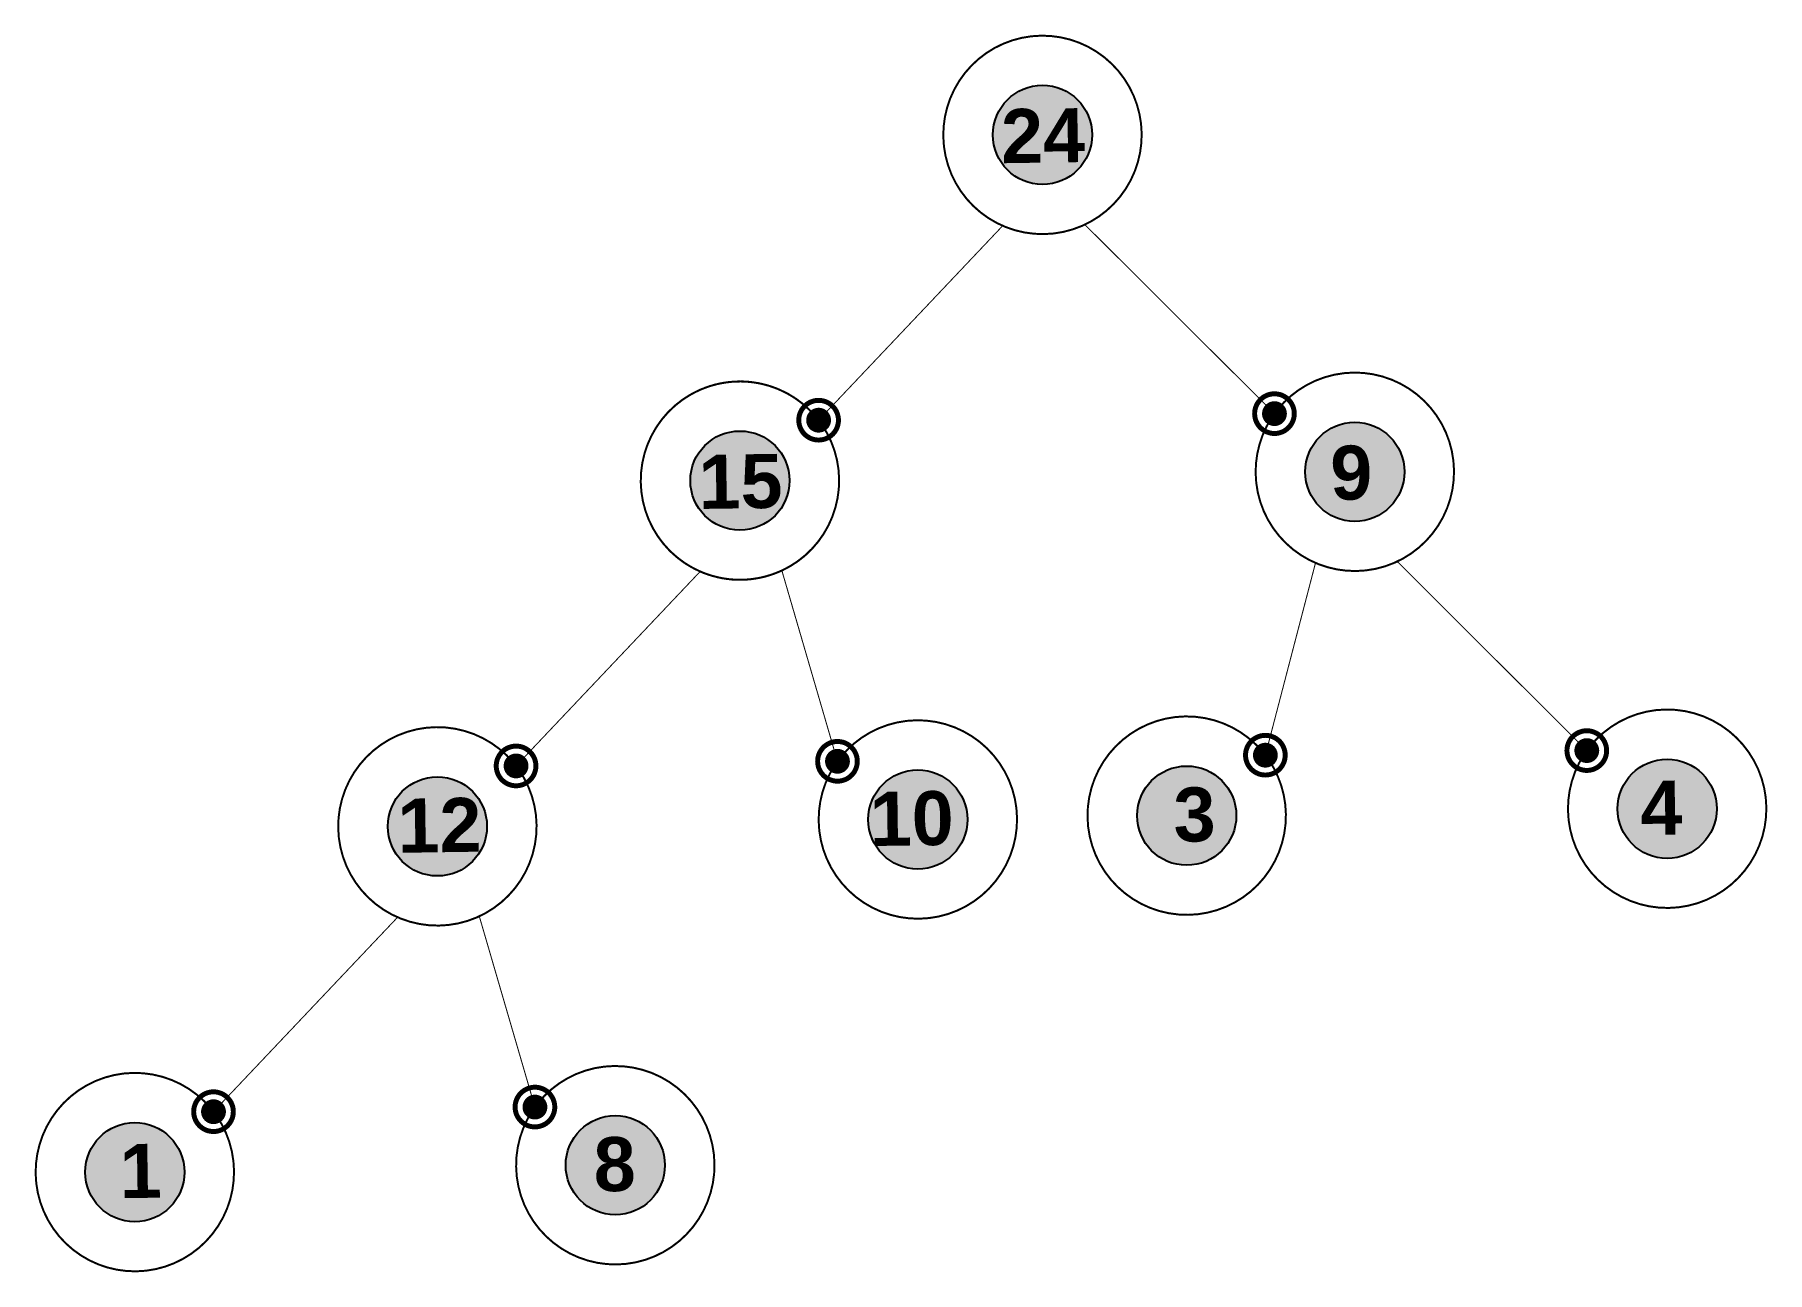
# Model space of a CAD drawing. Header units: millimetres. Extents: x -1100 to 21196, y 133430 to 144863.
# Drawn here: x 14897 to 15770, y 141871 to 142495 of the extents above; entities that cross this region are included whole.
import ezdxf

# ---------------------------------------------------------------- set-up
doc = ezdxf.new("R2010")
doc.units = ezdxf.units.MM
doc.styles.get("Standard").update_dxf_attribs({"font": 'arial.ttf'})

msp = doc.modelspace()

# ---------------------------------------------------------------- texts
at = {"color": 18, "true_color": 0x000000, "char_height": 27.2278, "width": 42.3379, "rotation": 0.82155}
for s, insert, attachment_point in [('{\\fArial|b1|i0|c0|p34;24}', (15383.6, 142457.22), 1), ('{\\fArial|b1|i0|c0|p34;9}', (15570.73, 142287.85), 3), ('{\\fArial|b1|i0|c0|p34;15}', (15231.08, 142282.98), 1), ('{\\fArial|b1|i0|c0|p34;4}', (15727.02, 142118.98), 3), ('{\\fArial|b1|i0|c0|p34;12}', (15079.32, 142109.69), 1), ('{\\fArial|b1|i0|c0|p34;10}', (15359.68, 142113.71), 3), ('{\\fArial|b1|i0|c0|p34;3}', (15470.53, 142115.3), 1), ('{\\fArial|b1|i0|c0|p34;1}', (14939.25, 141935.63), 1), ('{\\fArial|b1|i0|c0|p34;8}', (15199.35, 141939.36), 3)]:
    msp.add_mtext(s, dxfattribs=dict(at, insert=insert, attachment_point=attachment_point))

# ---------------------------------------------------------------- blocks, each defined once
blk = doc.blocks.new('tghfgh')
at = {"true_color": 0xf8991e}
h = blk.add_hatch(color=30, dxfattribs=at)
h.dxf.hatch_style = 1
h.paths.add_polyline_path([(-100, 0, 1), (100, 0, 1)])
at = {"color": 30, "true_color": 0xf8991e, "const_width": 50}
for points in [[(100, 0, 1), (-100, 0)], [(100, 0, -1), (-100, 0)]]:
    blk.add_lwpolyline(points, format="xyb", dxfattribs=at)
blk = doc.blocks.new('fgsdfg')
at = {"color": 152, "true_color": 0x2776bb, "const_width": 50}
for points in [[(200, 0, 1), (-200, 0)], [(200, 0, -1), (-200, 0)]]:
    blk.add_lwpolyline(points, format="xyb", dxfattribs=at)

# ---------------------------------------------------------------- hatches: boundary and pattern name
at = {"true_color": 0xddb3d4}
h = msp.add_hatch(color=254, dxfattribs=at)
h.dxf.hatch_style = 1
h.paths.add_polyline_path([(15379.66, 142444.29, 1), (15429.67, 142444.29, 1)])
h = msp.add_hatch(color=254, dxfattribs=at)
h.dxf.hatch_style = 1
h.paths.add_polyline_path([(15379.66, 142444.29, 1), (15429.67, 142444.29, 1)])
h = msp.add_hatch(color=254, dxfattribs=at)
h.dxf.hatch_style = 1
h.paths.add_polyline_path([(15227.14, 142270.05, 1), (15277.14, 142270.05, 1)])
h = msp.add_hatch(color=254, dxfattribs=at)
h.dxf.hatch_style = 1
h.paths.add_polyline_path([(15227.14, 142270.05, 1), (15277.14, 142270.05, 1)])
h = msp.add_hatch(color=254, dxfattribs=at)
h.dxf.hatch_style = 1
h.paths.add_polyline_path([(15537.12, 142274.49, 1), (15587.12, 142274.49, 1)])
h = msp.add_hatch(color=254, dxfattribs=at)
h.dxf.hatch_style = 1
h.paths.add_polyline_path([(15537.12, 142274.49, 1), (15587.12, 142274.49, 1)])
h = msp.add_hatch(color=254, dxfattribs=at)
h.dxf.hatch_style = 1
h.paths.add_polyline_path([(15694.58, 142104.69, 1), (15744.58, 142104.69, 1)])
h = msp.add_hatch(color=254, dxfattribs=at)
h.dxf.hatch_style = 1
h.paths.add_polyline_path([(15694.58, 142104.69, 1), (15744.58, 142104.69, 1)])
h = msp.add_hatch(color=254, dxfattribs=at)
h.dxf.hatch_style = 1
h.paths.add_polyline_path([(15074.61, 142095.8, 1), (15124.62, 142095.8, 1)])
h = msp.add_hatch(color=254, dxfattribs=at)
h.dxf.hatch_style = 1
h.paths.add_polyline_path([(15074.61, 142095.8, 1), (15124.62, 142095.8, 1)])
h = msp.add_hatch(color=254, dxfattribs=at)
h.dxf.hatch_style = 1
h.paths.add_polyline_path([(15316.83, 142099.28, 1), (15366.83, 142099.28, 1)])
h = msp.add_hatch(color=254, dxfattribs=at)
h.dxf.hatch_style = 1
h.paths.add_polyline_path([(15316.83, 142099.28, 1), (15366.83, 142099.28, 1)])
h = msp.add_hatch(color=254, dxfattribs=at)
h.dxf.hatch_style = 1
h.paths.add_polyline_path([(15452.36, 142101.22, 1), (15502.37, 142101.22, 1)])
h = msp.add_hatch(color=254, dxfattribs=at)
h.dxf.hatch_style = 1
h.paths.add_polyline_path([(15452.36, 142101.22, 1), (15502.37, 142101.22, 1)])
h = msp.add_hatch(color=254, dxfattribs=at)
h.dxf.hatch_style = 1
h.paths.add_polyline_path([(14922.09, 141921.56, 1), (14972.1, 141921.56, 1)])
h = msp.add_hatch(color=254, dxfattribs=at)
h.dxf.hatch_style = 1
h.paths.add_polyline_path([(14922.09, 141921.56, 1), (14972.1, 141921.56, 1)])
h = msp.add_hatch(color=254, dxfattribs=at)
h.dxf.hatch_style = 1
h.paths.add_polyline_path([(15164.3, 141925.04, 1), (15214.31, 141925.04, 1)])
h = msp.add_hatch(color=254, dxfattribs=at)
h.dxf.hatch_style = 1
h.paths.add_polyline_path([(15164.3, 141925.04, 1), (15214.31, 141925.04, 1)])

# ---------------------------------------------------------------- linework, layer by layer
for points in [[(15354.66, 142443.57, 1, 1, -1), (15454.66, 142445, 1, 1, 1)], [(15354.66, 142443.57, 1, 1, 1), (15454.66, 142445, 1, 1, -1)], [(15202.14, 142269.33, 1, 1, -1), (15302.14, 142270.76, 1, 1, 1)], [(15612.12, 142275.21, 1, 1, 1), (15512.12, 142273.77, 1, 1, -1)], [(15612.12, 142275.21, 1, 1, -1), (15512.12, 142273.77, 1, 1, 1)], [(15202.14, 142269.33, 1, 1, 1), (15302.14, 142270.76, 1, 1, -1)], [(15769.58, 142105.41, 1, 1, 1), (15669.58, 142103.98, 1, 1, -1)], [(15049.62, 142095.09, 1, 1, -1), (15149.62, 142096.52, 1, 1, 1)], [(15391.83, 142099.99, 1, 1, 1), (15291.83, 142098.56, 1, 1, -1)], [(15427.37, 142100.5, 1, 1, -1), (15527.37, 142101.94, 1, 1, 1)], [(15391.83, 142099.99, 1, 1, -1), (15291.83, 142098.56, 1, 1, 1)], [(15427.37, 142100.5, 1, 1, 1), (15527.37, 142101.94, 1, 1, -1)], [(15769.58, 142105.41, 1, 1, -1), (15669.58, 142103.98, 1, 1, 1)], [(15049.62, 142095.09, 1, 1, 1), (15149.62, 142096.52, 1, 1, -1)], [(14897.09, 141920.85, 1, 1, -1), (14997.09, 141922.28, 1, 1, 1)], [(15239.31, 141925.75, 1, 1, 1), (15139.31, 141924.32, 1, 1, -1)], [(15239.31, 141925.75, 1, 1, -1), (15139.31, 141924.32, 1, 1, 1)], [(14897.09, 141920.85, 1, 1, 1), (14997.09, 141922.28, 1, 1, -1)]]:
    msp.add_lwpolyline(points, format="xyseb", close=True)
at = {"color": 51, "true_color": 0xf7f281, "const_width": 0.5}
for points in [[(15384.97, 142398.87), (15291.8, 142300.5)], [(15425.65, 142399.45), (15521.61, 142303.8)], [(15232.45, 142224.63), (15139.28, 142126.26)], [(15273.13, 142225.21), (15301.31, 142128.59)], [(15542.43, 142229.08), (15517.02, 142131.68)], [(15583.11, 142229.66), (15679.06, 142134)], [(15079.92, 142050.39), (14986.75, 141952.02)], [(15120.6, 142050.97), (15148.79, 141954.35)]]:
    msp.add_lwpolyline(points, dxfattribs=at)
at = {"color": 254, "true_color": 0xddb3d4}
for centre in [(15404.66, 142444.29), (15404.66, 142444.29), (15252.14, 142270.05), (15252.14, 142270.05), (15562.12, 142274.49), (15562.12, 142274.49), (15719.58, 142104.69), (15719.58, 142104.69), (15099.62, 142095.8), (15099.62, 142095.8), (15341.83, 142099.28), (15341.83, 142099.28), (15477.37, 142101.22), (15477.37, 142101.22), (14947.09, 141921.56), (14947.09, 141921.56), (15189.31, 141925.04), (15189.31, 141925.04)]:
    msp.add_circle(centre, 25, dxfattribs=at)

# ---------------------------------------------------------------- block references
at = {"color": 30, "true_color": 0xf8991e}
for p, xscale, yscale, zscale, rotation in [((15291.8, 142300.5), 0.05000514043477499, 0.05000514043477499, 0.05000514043477499, 0.8215499083344672), ((15521.61, 142303.8), -0.05000514043477499, 0.050005140434775, 0.050005140434775, 0.8215499083344914), ((15679.06, 142134), -0.05000514043477499, 0.050005140434775, 0.050005140434775, 0.8215499083344914), ((15139.28, 142126.26), 0.05000514043477499, 0.05000514043477499, 0.05000514043477499, 0.8215499083344672), ((15301.31, 142128.59), -0.05000514043477499, 0.050005140434775, 0.050005140434775, 0.8215499083344914), ((15517.02, 142131.68), 0.05000514043477499, 0.05000514043477499, 0.05000514043477499, 0.8215499083344672), ((14986.75, 141952.02), 0.05000514043477499, 0.05000514043477499, 0.05000514043477499, 0.8215499083344672), ((15148.79, 141954.35), -0.05000514043477499, 0.050005140434775, 0.050005140434775, 0.8215499083344914)]:
    msp.add_blockref('fgsdfg', p, dxfattribs=dict(at, xscale=xscale, yscale=yscale, zscale=zscale, rotation=rotation))
for p, xscale, yscale, zscale, rotation in [((15521.61, 142303.8), 0.05000514043477499, 0.05000514043477499, 0.05000514043477499, 0.8215499083344672), ((15291.8, 142300.5), -0.05000514043477499, 0.050005140434775, 0.050005140434775, 0.8215499083344914), ((15517.02, 142131.68), -0.05000514043477499, 0.050005140434775, 0.050005140434775, 0.8215499083344914), ((15679.06, 142134), 0.05000514043477499, 0.05000514043477499, 0.05000514043477499, 0.8215499083344672), ((15139.28, 142126.26), -0.05000514043477499, 0.050005140434775, 0.050005140434775, 0.8215499083344914), ((15301.31, 142128.59), 0.05000514043477499, 0.05000514043477499, 0.05000514043477499, 0.8215499083344672), ((15148.79, 141954.35), 0.05000514043477499, 0.05000514043477499, 0.05000514043477499, 0.8215499083344672), ((14986.75, 141952.02), -0.05000514043477499, 0.050005140434775, 0.050005140434775, 0.8215499083344914)]:
    msp.add_blockref('tghfgh', p, dxfattribs=dict(xscale=xscale, yscale=yscale, zscale=zscale, rotation=rotation))

msp.set_redraw_order([(e.dxf.handle, doc.entitydb.next_handle()) for e in msp.query("TEXT MTEXT ATTDEF DIMENSION ARC_DIMENSION")])  # texts and dimensions are drawn at this point

doc.saveas('drawing.dxf')
